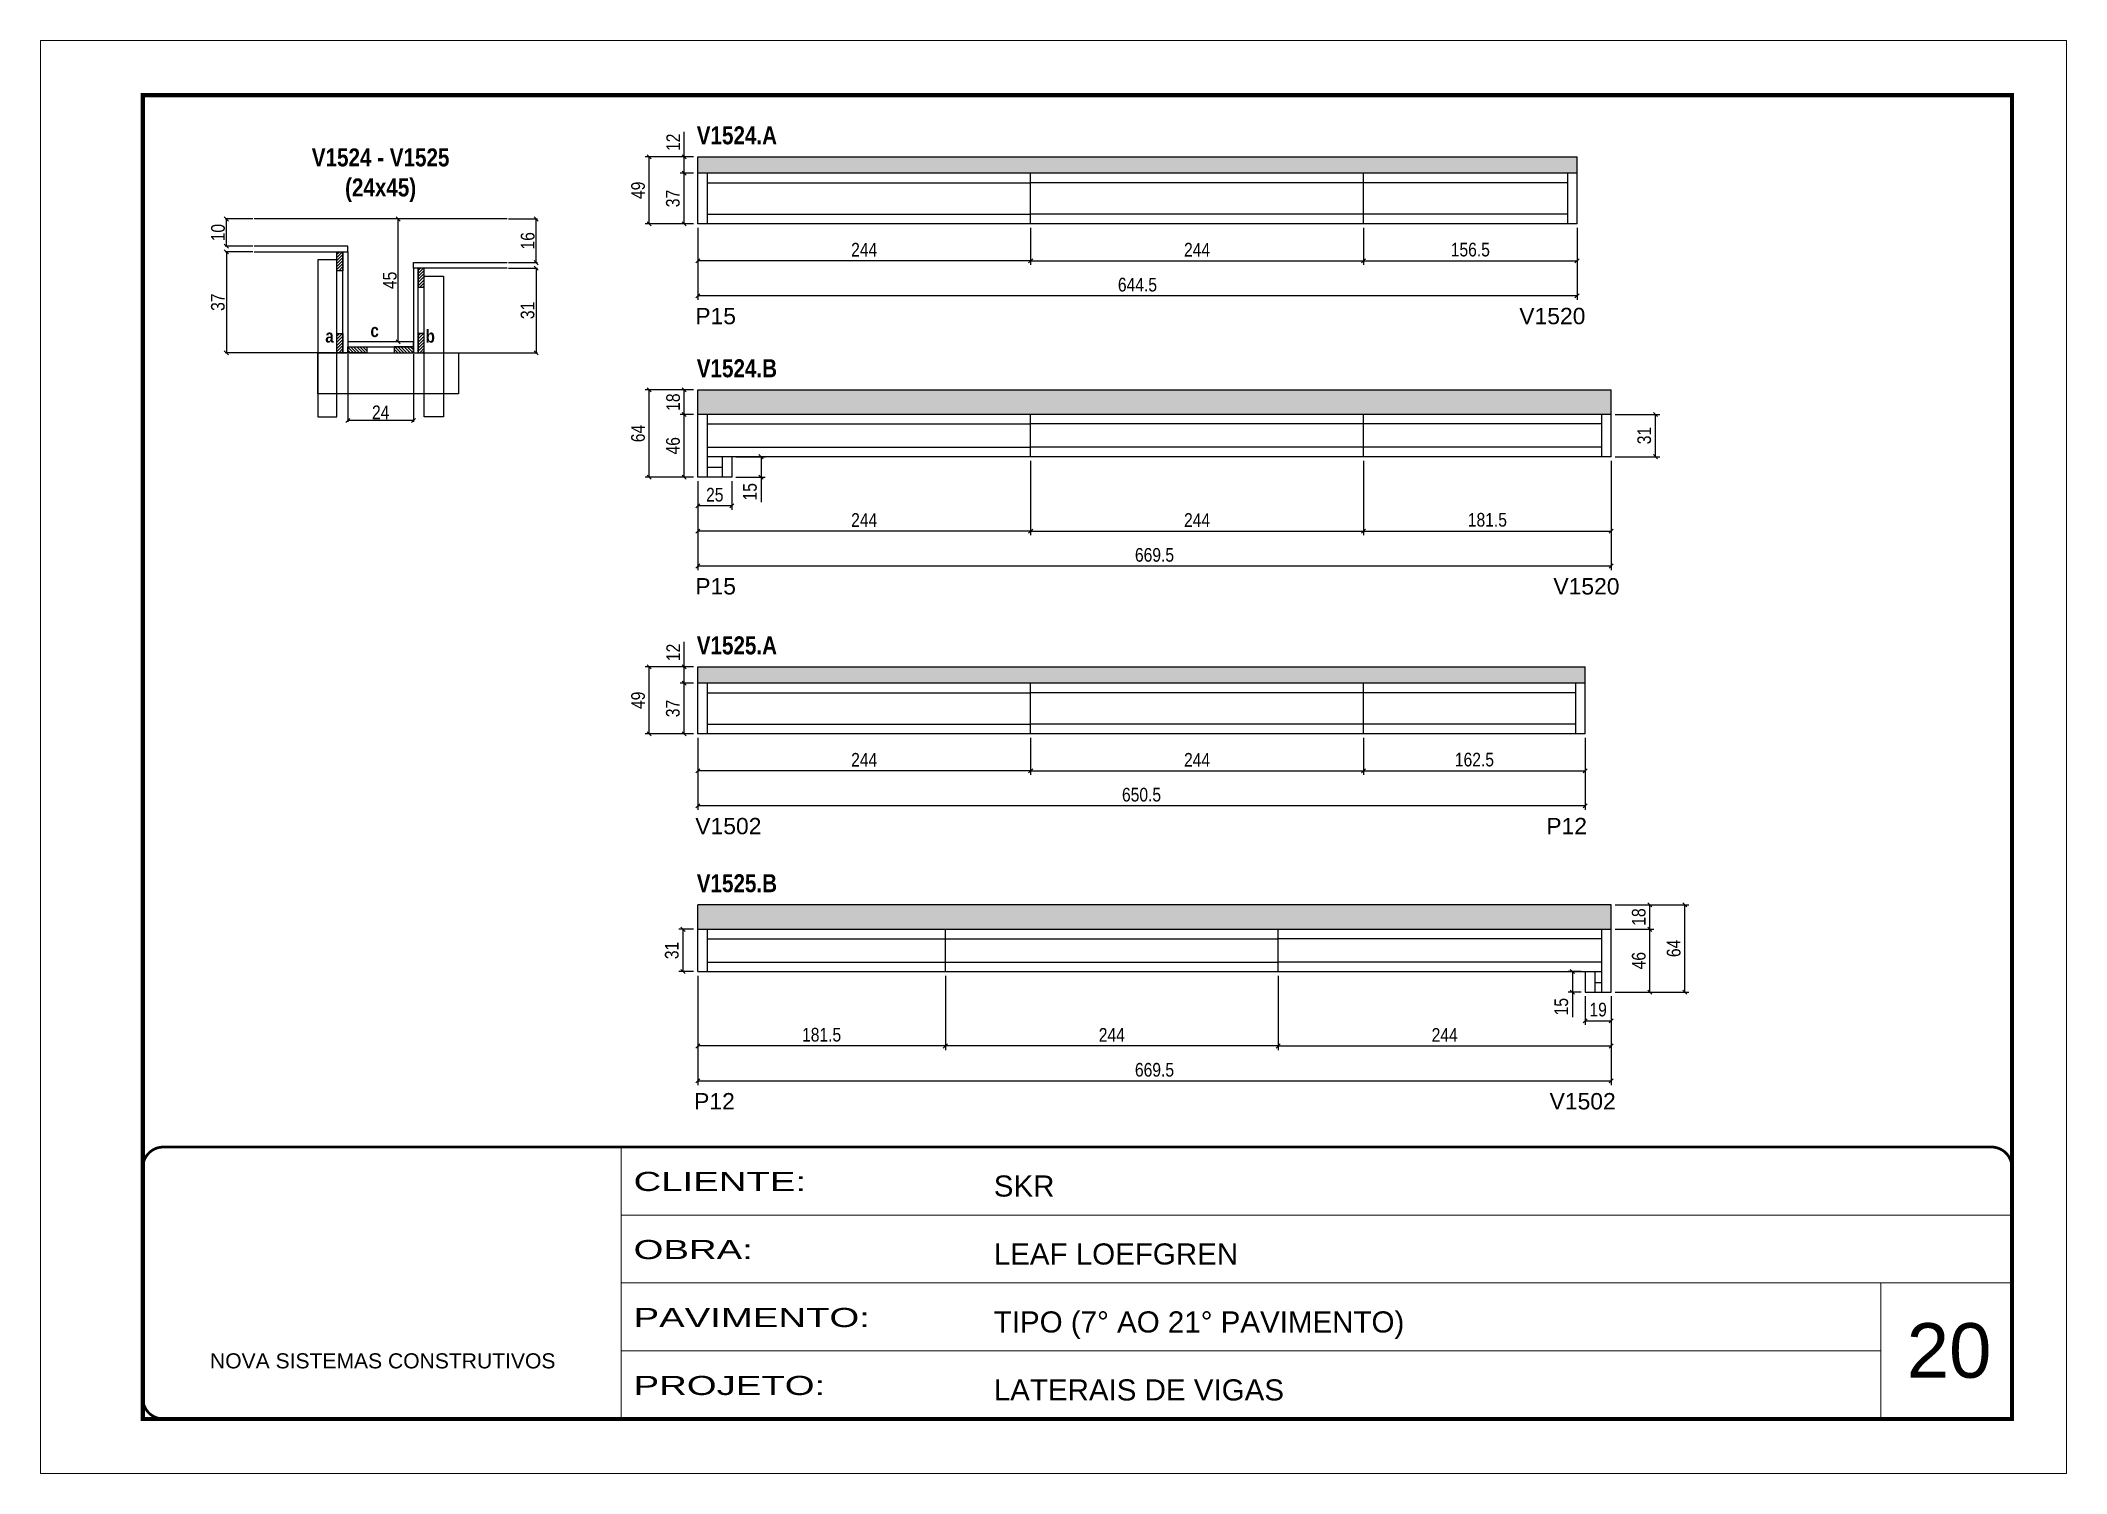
# Model space of a CAD drawing. Extents: x 3309 to 9563, y -2522 to 14608.
# Drawn here: x 8078 to 9563, y 8964 to 10014 of the extents above; entities that cross this region are included whole.
import ezdxf

# ---------------------------------------------------------------- set-up
doc = ezdxf.new("R2010")
doc.units = 0
doc.linetypes.add('CONTINUO', pattern=[0])
doc.linetypes.add('DASHED', pattern=[0.75, 0.5, -0.25])
for name, color, linetype in [('5', 5, 'Continuous'), ('COTA', 241, 'Continuous'), ('detalhes', 4, 'Continuous'), ('NOMENCLATURA', 7, 'Continuous'), ('Painéis', 200, 'Continuous'), ('SARR_2.2x7', 40, 'Continuous'), ('SARR_3.5x7', 81, 'Continuous')]:
    doc.layers.add(name, color=color, linetype=linetype)
for name, color, linetype, lineweight in [('CARIMBO', 255, 'Continuous', 9), ('CONCRETO', 251, 'Continuous', 25), ('Folhas', 255, 'Continuous', 9), ('SARRAFO DE PRESSAO', 251, 'DASHED', 9)]:
    doc.layers.add(name, color=color, linetype=linetype, lineweight=lineweight)
doc.styles.add('ARIAL', font='arial.ttf')
doc.styles.add('COTA TECNICA', font='techl___.ttf', dxfattribs={"height": 10})
doc.styles.add('COTA TECNICA 2X', font='techl___.ttf', dxfattribs={"height": 10})
doc.styles.get("Standard").update_dxf_attribs({"font": 'arial.ttf'})
doc.styles.add('TECNICA', font='techb___.ttf', dxfattribs={"height": 10})
doc.styles.add('Tecnologia', font='')
doc.styles.get('Tecnologia').set_extended_font_data('Forgotten Futurist')
doc.dimstyles.new('PAINEL', dxfattribs={"dimtxt": 10, "dimasz": 3, "dimexe": 3, "dimexo": 3, "dimgap": 3, "dimtad": 1, "dimdec": 1, "dimzin": 12, "dimdsep": 46, "dimtxsty": 'COTA TECNICA', "dimblk1": 'OBLIQUE', "dimblk2": 'OBLIQUE', "dimsah": 1, "dimcen": 0.9, "dimclrd": 4, "dimclre": 4, "dimclrt": 240, "dimadec": 1, "dimazin": 3, "dimtfac": 1, "dimtdec": 1, "dimtmove": 0, "dimatfit": 3, "dimfxl": 1, "dimtolj": 1, "dimtzin": 12, "dimarcsym": 0})
doc.dimstyles.new('SECAO', dxfattribs={"dimscale": 0.333333, "dimtxt": 5, "dimasz": 9, "dimexe": 3, "dimexo": 3, "dimgap": 3, "dimtad": 1, "dimdec": 1, "dimlfac": 0.5, "dimzin": 12, "dimdsep": 46, "dimtxsty": 'COTA TECNICA 2X', "dimblk1": 'OBLIQUE', "dimblk2": 'OBLIQUE', "dimsah": 1, "dimcen": 0.9, "dimclrd": 4, "dimclre": 4, "dimclrt": 240, "dimadec": 1, "dimazin": 3, "dimtfac": 1, "dimtdec": 1, "dimtmove": 0, "dimatfit": 3, "dimfxl": 1, "dimtolj": 1, "dimtzin": 12, "dimarcsym": 0})

msp = doc.modelspace()

# ---------------------------------------------------------------- texts
at = {"layer": '5', "linetype": 'Continuous'}
for s, rotation, p in [('P15', 0.00004, (8557.81, 9805.69)), ('V1520', 0.00004, (9161.78, 9805.69)), ('P15', 0.00004, (8557.81, 9607.64)), ('V1520', 0.00004, (9186.78, 9607.64)), ('V1502', 0.00004, (8557.81, 9431.94)), ('P12', 0.00004, (9181.59, 9431.94)), ('P12', 359.99996, (8556.96, 9230.32)), ('V1502', 359.99996, (9184, 9230.32))]:
    msp.add_text(s, height=12, rotation=rotation, dxfattribs=at).set_placement(p)
at = {"layer": 'CARIMBO', "style": 'ARIAL'}
msp.add_text('20', height=40, dxfattribs=at).set_placement((9445.73, 9033.7))
at = {"layer": 'detalhes', "style": 'TECNICA'}
for s, p in [('c', (8319.7, 9796.29)), ('b', (8360.19, 9792.17)), ('a', (8286.63, 9792.18))]:
    msp.add_text(s, height=9.6, dxfattribs=at).set_placement(p)
at = {"layer": 'NOMENCLATURA', "style": 'TECNICA'}
for s, p in [('V1524.A', (8558.89, 9937.5)), ('V1524.B', (8558.89, 9766.8)), ('V1525.A', (8558.89, 9563.75)), ('V1525.B', (8558.89, 9389.48))]:
    msp.add_text(s, height=13.2, dxfattribs=at).set_placement(p)
at = {"layer": 'NOMENCLATURA', "insert": (8327.15, 9934.51), "char_height": 13.2, "attachment_point": 2, "style": 'TECNICA'}
msp.add_mtext_dynamic_manual_height_columns('V1524 - V1525\\P(24x45)', width=300.2766, gutter_width=1, heights=[0], dxfattribs=at)

# ---------------------------------------------------------------- blocks, each defined once
blk = doc.blocks.new('9999999999')
at = {"color": 30, "linetype": 'CONTINUO'}
for p, q in [((98564.6, 34230.2), (98564.6, 34429.4)), ((98564.6, 34379.6), (99584, 34379.6)), ((98564.6, 34329.8), (99488, 34329.8)), ((99584, 34329.8), (99488, 34329.8)), ((99488, 34329.8), (99488, 34230.2)), ((98564.6, 34280), (99488, 34280))]:
    blk.add_line(p, q, dxfattribs=at)
at = {"color": 30, "linetype": 'CONTINUO', "const_width": 2}
blk.add_lwpolyline([(99584, 34230.2), (99584, 34414.4, 0.414214), (99569, 34429.4), (98229, 34429.4, 0.414214), (98214, 34414.4), (98214, 34245.2, 0.414214), (98229, 34230.2), (99584, 34230.2)], format="xyb", dxfattribs=at)
at = {"layer": 'Folhas'}
blk.add_lwpolyline([(98139, 34190.2), (99624, 34190.2), (99624, 35240.2), (98139, 35240.2)], close=True, dxfattribs=at)
at = {"layer": 'Folhas', "color": 30, "const_width": 3}
blk.add_lwpolyline([(98214, 34230.2), (99584, 34230.2), (99584, 35200.2), (98214, 35200.2)], close=True, dxfattribs=at)
at = {"color": 7, "linetype": 'Continuous', "ltscale": 5, "style": 'ARIAL'}
for s, height, p in [('SKR', 15.48, (98837.7, 34393.1)), ('LEAF LOEFGREN', 15.483, (98837.7, 34343.3)), ('TIPO (7° AO 21° PAVIMENTO)', 15.483, (98837.7, 34293.5)), ('NOVA SISTEMAS CONSTRUTIVOS', 11.059, (98263.2, 34267.2)), ('LATERAIS DE VIGAS', 15.483, (98837.7, 34243.7))]:
    blk.add_text(s, height=height, dxfattribs=at).set_placement(p)
at = {"layer": 'Folhas', "color": 7, "style": 'Tecnologia', "width": 1.5}
for s, p in [('CLIENTE:', (98573.7, 34397.2)), ('OBRA:', (98573.7, 34347.3)), ('PAVIMENTO:', (98573.7, 34297.5)), ('PROJETO:', (98573.7, 34247.7))]:
    blk.add_text(s, height=14, dxfattribs=at).set_placement(p)
blk = doc.blocks.new('_Oblique')
at = {"color": 0, "linetype": 'ByBlock', "lineweight": -2}
blk.add_line((-0.5, -0.5), (0.5, 0.5), dxfattribs=at)
blk = doc.blocks.new('*D2091')
at = {"layer": 'COTA', "color": 4, "lineweight": -2, "transparency": 16777216}
for p, q in [((8303.2, 9783.8), (8303.2, 9734.1)), ((8351.2, 9783.8), (8351.2, 9734.1)), ((8351.2, 9735.1), (8303.2, 9735.1))]:
    blk.add_line(p, q, dxfattribs=at)
at = {"layer": 'Defpoints', "color": 0, "transparency": 16777216}
for p in [(8303.2, 9784.8), (8351.2, 9784.8), (8303.2, 9735.1)]:
    blk.add_point(p, dxfattribs=at)
at = {"layer": 'COTA', "color": 4, "lineweight": -2, "transparency": 16777216, "xscale": 3, "yscale": 3, "zscale": 3, "rotation": 180}
blk.add_blockref('_Oblique', (8303.2, 9735.1), dxfattribs=at)
at = {"layer": 'COTA', "color": 4, "lineweight": -2, "transparency": 16777216, "xscale": 3, "yscale": 3, "zscale": 3}
blk.add_blockref('_Oblique', (8351.2, 9735.1), dxfattribs=at)
at = {"layer": 'COTA', "color": 240, "transparency": 16777216, "insert": (8327.2, 9741.1), "char_height": 10, "attachment_point": 5, "style": 'COTA TECNICA 2X'}
blk.add_mtext('\\A1;24', dxfattribs=at)
blk = doc.blocks.new('*D2092')
at = {"layer": 'COTA', "color": 4, "lineweight": -2, "transparency": 16777216}
for p, q in [((8233.5, 9858.8), (8213.1, 9858.8)), ((8214.1, 9858.8), (8214.1, 9784.8)), ((8294.2, 9784.8), (8213.1, 9784.8))]:
    blk.add_line(p, q, dxfattribs=at)
at = {"layer": 'Defpoints', "color": 0, "transparency": 16777216}
for p in [(8234.5, 9858.8), (8214.1, 9784.8), (8295.2, 9784.8, 0)]:
    blk.add_point(p, dxfattribs=at)
at = {"layer": 'COTA', "color": 4, "lineweight": -2, "transparency": 16777216, "xscale": 3, "yscale": 3, "zscale": 3}
for p, rotation in [((8214.1, 9858.8), 90), ((8214.1, 9784.8), 270)]:
    blk.add_blockref('_Oblique', p, dxfattribs=dict(at, rotation=rotation))
at = {"layer": 'COTA', "color": 240, "transparency": 16777216, "insert": (8207.9, 9821.8), "char_height": 10, "attachment_point": 5, "rotation": 90, "style": 'COTA TECNICA 2X'}
blk.add_mtext('\\A1;37', dxfattribs=at)
blk = doc.blocks.new('*D2093')
at = {"layer": 'COTA', "color": 4, "lineweight": -2, "transparency": 16777216}
for p, q in [((8420.9, 9846.8), (8442.1, 9846.8)), ((8441.1, 9846.8), (8441.1, 9784.8)), ((8360.2, 9784.8), (8442.1, 9784.8))]:
    blk.add_line(p, q, dxfattribs=at)
at = {"layer": 'Defpoints', "color": 0, "transparency": 16777216}
for p in [(8419.9, 9846.8), (8359.2, 9784.8, 0), (8441.1, 9784.8)]:
    blk.add_point(p, dxfattribs=at)
at = {"layer": 'COTA', "color": 4, "lineweight": -2, "transparency": 16777216, "xscale": 3, "yscale": 3, "zscale": 3}
for p, rotation in [((8441.1, 9846.8), 90), ((8441.1, 9784.8), 270)]:
    blk.add_blockref('_Oblique', p, dxfattribs=dict(at, rotation=rotation))
at = {"layer": 'COTA', "color": 240, "transparency": 16777216, "insert": (8434.9, 9815.8), "char_height": 10, "attachment_point": 5, "rotation": 90, "style": 'COTA TECNICA 2X'}
blk.add_mtext('\\A1;31', dxfattribs=at)
blk = doc.blocks.new('*D2094')
at = {"layer": 'COTA', "color": 4, "lineweight": -2, "transparency": 16777216}
for p, q in [((8350.2, 9882.8), (8339, 9882.8)), ((8340, 9792.8), (8340, 9882.8)), ((8350.2, 9792.8), (8339, 9792.8))]:
    blk.add_line(p, q, dxfattribs=at)
at = {"layer": 'Defpoints', "color": 0, "transparency": 16777216}
for p in [(8340, 9882.8), (8351.2, 9882.8), (8351.2, 9792.8)]:
    blk.add_point(p, dxfattribs=at)
at = {"layer": 'COTA', "color": 4, "lineweight": -2, "transparency": 16777216, "xscale": 3, "yscale": 3, "zscale": 3}
for p, rotation in [((8340, 9882.8), 90), ((8340, 9792.8), 270)]:
    blk.add_blockref('_Oblique', p, dxfattribs=dict(at, rotation=rotation))
at = {"layer": 'COTA', "color": 240, "transparency": 16777216, "insert": (8333.9, 9837.8), "char_height": 10, "attachment_point": 5, "rotation": 90, "style": 'COTA TECNICA 2X'}
blk.add_mtext('\\A1;45', dxfattribs=at)
blk = doc.blocks.new('*D2095')
at = {"layer": 'COTA', "color": 4, "lineweight": -2, "transparency": 16777216}
for p, q in [((8420.9, 9882.8), (8442.1, 9882.8)), ((8441.1, 9850.8), (8441.1, 9882.8)), ((8420.9, 9850.8), (8442.1, 9850.8))]:
    blk.add_line(p, q, dxfattribs=at)
at = {"layer": 'Defpoints', "color": 0, "transparency": 16777216}
for p in [(8419.9, 9882.8), (8441.1, 9882.8), (8419.9, 9850.8)]:
    blk.add_point(p, dxfattribs=at)
at = {"layer": 'COTA', "color": 4, "lineweight": -2, "transparency": 16777216, "xscale": 3, "yscale": 3, "zscale": 3}
for p, rotation in [((8441.1, 9882.8), 90), ((8441.1, 9850.8), 270)]:
    blk.add_blockref('_Oblique', p, dxfattribs=dict(at, rotation=rotation))
at = {"layer": 'COTA', "color": 240, "transparency": 16777216, "insert": (8435, 9866.8), "char_height": 10, "attachment_point": 5, "rotation": 90, "style": 'COTA TECNICA 2X'}
blk.add_mtext('\\A1;16', dxfattribs=at)
blk = doc.blocks.new('*D2096')
at = {"layer": 'COTA', "color": 4, "lineweight": -2, "transparency": 16777216}
for p, q in [((8233.5, 9882.8), (8213.1, 9882.8)), ((8214.1, 9862.8), (8214.1, 9882.8)), ((8233.5, 9862.8), (8213.1, 9862.8))]:
    blk.add_line(p, q, dxfattribs=at)
at = {"layer": 'Defpoints', "color": 0, "transparency": 16777216}
for p in [(8214.1, 9882.8), (8234.5, 9882.8), (8234.5, 9862.8)]:
    blk.add_point(p, dxfattribs=at)
at = {"layer": 'COTA', "color": 4, "lineweight": -2, "transparency": 16777216, "xscale": 3, "yscale": 3, "zscale": 3}
for p, rotation in [((8214.1, 9882.8), 90), ((8214.1, 9862.8), 270)]:
    blk.add_blockref('_Oblique', p, dxfattribs=dict(at, rotation=rotation))
at = {"layer": 'COTA', "color": 240, "transparency": 16777216, "insert": (8208, 9872.8), "char_height": 10, "attachment_point": 5, "rotation": 90, "style": 'COTA TECNICA 2X'}
blk.add_mtext('\\A1;10', dxfattribs=at)
blk = doc.blocks.new('*D2097')
at = {"layer": 'COTA', "color": 4, "linetype": 'ByBlock', "lineweight": -2, "transparency": 16777216}
for p, q in [((8559.6, 9876.3), (8559.6, 9849.2)), ((8803.6, 9876.3), (8803.6, 9849.2)), ((8803.6, 9852.2), (8559.6, 9852.2))]:
    blk.add_line(p, q, dxfattribs=at)
at = {"layer": 'Defpoints', "color": 0, "linetype": 'ByBlock', "transparency": 16777216}
for p in [(8559.6, 9879.3), (8803.6, 9879.3), (8559.6, 9852.2)]:
    blk.add_point(p, dxfattribs=at)
at = {"layer": 'COTA', "color": 4, "linetype": 'ByBlock', "lineweight": -2, "transparency": 16777216, "xscale": 3, "yscale": 3, "zscale": 3, "rotation": 180}
blk.add_blockref('_Oblique', (8559.6, 9852.2), dxfattribs=at)
at = {"layer": 'COTA', "color": 4, "linetype": 'ByBlock', "lineweight": -2, "transparency": 16777216, "xscale": 3, "yscale": 3, "zscale": 3}
blk.add_blockref('_Oblique', (8803.6, 9852.2), dxfattribs=at)
at = {"layer": 'COTA', "color": 240, "linetype": 'ByBlock', "transparency": 16777216, "insert": (8681.6, 9860.3), "char_height": 10, "attachment_point": 5, "style": 'COTA TECNICA'}
blk.add_mtext('\\A1;244', dxfattribs=at)
blk = doc.blocks.new('*D2098')
at = {"layer": 'COTA', "color": 4, "lineweight": -2, "transparency": 16777216}
for p, q in [((8803.6, 9876.3), (8803.6, 9849.2)), ((9047.6, 9876.3), (9047.6, 9849.2)), ((8803.6, 9852.2), (9047.6, 9852.2))]:
    blk.add_line(p, q, dxfattribs=at)
at = {"layer": 'Defpoints', "color": 0, "transparency": 16777216}
for p in [(8803.6, 9879.3, 0), (9047.6, 9879.3, 0), (9047.6, 9852.2)]:
    blk.add_point(p, dxfattribs=at)
at = {"layer": 'COTA', "color": 4, "lineweight": -2, "transparency": 16777216, "xscale": 3, "yscale": 3, "zscale": 3, "rotation": 180}
blk.add_blockref('_Oblique', (8803.6, 9852.2), dxfattribs=at)
at = {"layer": 'COTA', "color": 4, "lineweight": -2, "transparency": 16777216, "xscale": 3, "yscale": 3, "zscale": 3}
blk.add_blockref('_Oblique', (9047.6, 9852.2), dxfattribs=at)
at = {"layer": 'COTA', "color": 240, "transparency": 16777216, "insert": (8925.6, 9860.3), "char_height": 10, "attachment_point": 5, "style": 'COTA TECNICA'}
blk.add_mtext('\\A1;244', dxfattribs=at)
blk = doc.blocks.new('*D2099')
at = {"layer": 'COTA', "color": 4, "lineweight": -2, "transparency": 16777216}
for p, q in [((9047.6, 9876.3), (9047.6, 9849.2)), ((9204.1, 9876.3), (9204.1, 9849.2)), ((9047.6, 9852.2), (9204.1, 9852.2))]:
    blk.add_line(p, q, dxfattribs=at)
at = {"layer": 'Defpoints', "color": 0, "transparency": 16777216}
for p in [(9047.6, 9879.3, 0), (9204.1, 9879.3, 0), (9204.1, 9852.2)]:
    blk.add_point(p, dxfattribs=at)
at = {"layer": 'COTA', "color": 4, "lineweight": -2, "transparency": 16777216, "xscale": 3, "yscale": 3, "zscale": 3, "rotation": 180}
blk.add_blockref('_Oblique', (9047.6, 9852.2), dxfattribs=at)
at = {"layer": 'COTA', "color": 4, "lineweight": -2, "transparency": 16777216, "xscale": 3, "yscale": 3, "zscale": 3}
blk.add_blockref('_Oblique', (9204.1, 9852.2), dxfattribs=at)
at = {"layer": 'COTA', "color": 240, "transparency": 16777216, "insert": (9125.9, 9860.3), "char_height": 10, "attachment_point": 5, "style": 'COTA TECNICA'}
blk.add_mtext('\\A1;156.5', dxfattribs=at)
blk = doc.blocks.new('*D2100')
at = {"layer": 'COTA', "color": 4, "lineweight": -2, "transparency": 16777216}
for p, q in [((8559.6, 9876.3), (8559.6, 9823.5)), ((9204.1, 9876.3), (9204.1, 9823.5)), ((9204.1, 9826.5), (8559.6, 9826.5))]:
    blk.add_line(p, q, dxfattribs=at)
at = {"layer": 'Defpoints', "color": 0, "transparency": 16777216}
for p in [(8559.6, 9879.3, 0), (9204.1, 9879.3, 0), (8559.6, 9826.5)]:
    blk.add_point(p, dxfattribs=at)
at = {"layer": 'COTA', "color": 4, "lineweight": -2, "transparency": 16777216, "xscale": 3, "yscale": 3, "zscale": 3, "rotation": 180}
blk.add_blockref('_Oblique', (8559.6, 9826.5), dxfattribs=at)
at = {"layer": 'COTA', "color": 4, "lineweight": -2, "transparency": 16777216, "xscale": 3, "yscale": 3, "zscale": 3}
blk.add_blockref('_Oblique', (9204.1, 9826.5), dxfattribs=at)
at = {"layer": 'COTA', "color": 240, "transparency": 16777216, "insert": (8881.9, 9834.6), "char_height": 10, "attachment_point": 5, "style": 'COTA TECNICA'}
blk.add_mtext('\\A1;644.5', dxfattribs=at)
blk = doc.blocks.new('*D2101')
at = {"layer": 'COTA', "color": 4, "lineweight": -2, "transparency": 16777216}
for p, q in [((8556.6, 9916.3), (8546.7, 9916.3)), ((8549.7, 9879.3), (8549.7, 9916.3)), ((8556.6, 9879.3), (8546.7, 9879.3))]:
    blk.add_line(p, q, dxfattribs=at)
at = {"layer": 'Defpoints', "color": 0, "transparency": 16777216}
for p in [(8549.7, 9916.3), (8559.6, 9916.3), (8559.6, 9879.3)]:
    blk.add_point(p, dxfattribs=at)
at = {"layer": 'COTA', "color": 4, "lineweight": -2, "transparency": 16777216, "xscale": 3, "yscale": 3, "zscale": 3}
for p, rotation in [((8549.7, 9916.3), 90), ((8549.7, 9879.3), 270)]:
    blk.add_blockref('_Oblique', p, dxfattribs=dict(at, rotation=rotation))
at = {"layer": 'COTA', "color": 240, "transparency": 16777216, "insert": (8541.4, 9897.8), "char_height": 10, "attachment_point": 5, "rotation": 90, "style": 'COTA TECNICA'}
blk.add_mtext('\\A1;37', dxfattribs=at)
blk = doc.blocks.new('*D2102')
at = {"layer": 'COTA', "color": 4, "lineweight": -2, "transparency": 16777216}
for p, q in [((8549.7, 9928.3), (8549.7, 9946.6)), ((8556.6, 9928.3), (8546.7, 9928.3)), ((8549.7, 9916.3), (8549.7, 9928.3)), ((8556.6, 9916.3), (8546.7, 9916.3))]:
    blk.add_line(p, q, dxfattribs=at)
at = {"layer": 'Defpoints', "color": 0, "transparency": 16777216}
for p in [(8549.7, 9928.3), (8559.6, 9928.3), (8559.6, 9916.3)]:
    blk.add_point(p, dxfattribs=at)
at = {"layer": 'COTA', "color": 4, "lineweight": -2, "transparency": 16777216, "xscale": 3, "yscale": 3, "zscale": 3}
for p, rotation in [((8549.7, 9928.3), 90), ((8549.7, 9916.3), 270)]:
    blk.add_blockref('_Oblique', p, dxfattribs=dict(at, rotation=rotation))
at = {"layer": 'COTA', "color": 240, "transparency": 16777216, "insert": (8541.6, 9939), "char_height": 10, "attachment_point": 5, "rotation": 90, "style": 'COTA TECNICA'}
blk.add_mtext('\\A1;12', dxfattribs=at)
blk = doc.blocks.new('*D2103')
at = {"layer": 'COTA', "color": 4, "lineweight": -2, "transparency": 16777216}
for p, q in [((8556.6, 9928.3), (8521, 9928.3)), ((8524, 9879.3), (8524, 9928.3)), ((8556.6, 9879.3), (8521, 9879.3))]:
    blk.add_line(p, q, dxfattribs=at)
at = {"layer": 'Defpoints', "color": 0, "transparency": 16777216}
for p in [(8524, 9928.3), (8559.6, 9928.3), (8559.6, 9879.3)]:
    blk.add_point(p, dxfattribs=at)
at = {"layer": 'COTA', "color": 4, "lineweight": -2, "transparency": 16777216, "xscale": 3, "yscale": 3, "zscale": 3}
for p, rotation in [((8524, 9928.3), 90), ((8524, 9879.3), 270)]:
    blk.add_blockref('_Oblique', p, dxfattribs=dict(at, rotation=rotation))
at = {"layer": 'COTA', "color": 240, "transparency": 16777216, "insert": (8515.9, 9903.8), "char_height": 10, "attachment_point": 5, "rotation": 90, "style": 'COTA TECNICA'}
blk.add_mtext('\\A1;49', dxfattribs=at)
blk = doc.blocks.new('*D2104')
at = {"layer": 'COTA', "color": 4, "linetype": 'ByBlock', "lineweight": -2, "transparency": 16777216}
for p, q in [((8803.6, 9705.6), (8803.6, 9651.1)), ((8559.6, 9690.6), (8559.6, 9651.1)), ((8803.6, 9654.1), (8559.6, 9654.1))]:
    blk.add_line(p, q, dxfattribs=at)
at = {"layer": 'Defpoints', "color": 0, "linetype": 'ByBlock', "transparency": 16777216}
for p in [(8803.6, 9708.6), (8559.6, 9693.6), (8559.6, 9654.1)]:
    blk.add_point(p, dxfattribs=at)
at = {"layer": 'COTA', "color": 4, "linetype": 'ByBlock', "lineweight": -2, "transparency": 16777216, "xscale": 3, "yscale": 3, "zscale": 3, "rotation": 180}
blk.add_blockref('_Oblique', (8559.6, 9654.1), dxfattribs=at)
at = {"layer": 'COTA', "color": 4, "linetype": 'ByBlock', "lineweight": -2, "transparency": 16777216, "xscale": 3, "yscale": 3, "zscale": 3}
blk.add_blockref('_Oblique', (8803.6, 9654.1), dxfattribs=at)
at = {"layer": 'COTA', "color": 240, "linetype": 'ByBlock', "transparency": 16777216, "insert": (8681.6, 9662.2), "char_height": 10, "attachment_point": 5, "style": 'COTA TECNICA'}
blk.add_mtext('\\A1;244', dxfattribs=at)
blk = doc.blocks.new('*D2105')
at = {"layer": 'COTA', "color": 4, "lineweight": -2, "transparency": 16777216}
for p, q in [((8803.6, 9705.6), (8803.6, 9651.1)), ((9047.6, 9705.6), (9047.6, 9651.1)), ((8803.6, 9654.1), (9047.6, 9654.1))]:
    blk.add_line(p, q, dxfattribs=at)
at = {"layer": 'Defpoints', "color": 0, "transparency": 16777216}
for p in [(8803.6, 9708.6, 0), (9047.6, 9708.6, 0), (9047.6, 9654.1)]:
    blk.add_point(p, dxfattribs=at)
at = {"layer": 'COTA', "color": 4, "lineweight": -2, "transparency": 16777216, "xscale": 3, "yscale": 3, "zscale": 3, "rotation": 180}
blk.add_blockref('_Oblique', (8803.6, 9654.1), dxfattribs=at)
at = {"layer": 'COTA', "color": 4, "lineweight": -2, "transparency": 16777216, "xscale": 3, "yscale": 3, "zscale": 3}
blk.add_blockref('_Oblique', (9047.6, 9654.1), dxfattribs=at)
at = {"layer": 'COTA', "color": 240, "transparency": 16777216, "insert": (8925.6, 9662.2), "char_height": 10, "attachment_point": 5, "style": 'COTA TECNICA'}
blk.add_mtext('\\A1;244', dxfattribs=at)
blk = doc.blocks.new('*D2106')
at = {"layer": 'COTA', "color": 4, "lineweight": -2, "transparency": 16777216}
for p, q in [((9047.6, 9705.6), (9047.6, 9651.1)), ((9229.1, 9705.6), (9229.1, 9651.1)), ((9047.6, 9654.1), (9229.1, 9654.1))]:
    blk.add_line(p, q, dxfattribs=at)
at = {"layer": 'Defpoints', "color": 0, "transparency": 16777216}
for p in [(9047.6, 9708.6, 0), (9229.1, 9708.6, 0), (9229.1, 9654.1)]:
    blk.add_point(p, dxfattribs=at)
at = {"layer": 'COTA', "color": 4, "lineweight": -2, "transparency": 16777216, "xscale": 3, "yscale": 3, "zscale": 3, "rotation": 180}
blk.add_blockref('_Oblique', (9047.6, 9654.1), dxfattribs=at)
at = {"layer": 'COTA', "color": 4, "lineweight": -2, "transparency": 16777216, "xscale": 3, "yscale": 3, "zscale": 3}
blk.add_blockref('_Oblique', (9229.1, 9654.1), dxfattribs=at)
at = {"layer": 'COTA', "color": 240, "transparency": 16777216, "insert": (9138.4, 9662.3), "char_height": 10, "attachment_point": 5, "style": 'COTA TECNICA'}
blk.add_mtext('\\A1;181.5', dxfattribs=at)
blk = doc.blocks.new('*D2107')
at = {"layer": 'COTA', "color": 4, "lineweight": -2, "transparency": 16777216}
for p, q in [((9229.1, 9705.6), (9229.1, 9625.5)), ((8559.6, 9690.6), (8559.6, 9625.5)), ((9229.1, 9628.5), (8559.6, 9628.5))]:
    blk.add_line(p, q, dxfattribs=at)
at = {"layer": 'Defpoints', "color": 0, "transparency": 16777216}
for p in [(9229.1, 9708.6, 0), (8559.6, 9693.6, 0), (8559.6, 9628.5)]:
    blk.add_point(p, dxfattribs=at)
at = {"layer": 'COTA', "color": 4, "lineweight": -2, "transparency": 16777216, "xscale": 3, "yscale": 3, "zscale": 3, "rotation": 180}
blk.add_blockref('_Oblique', (8559.6, 9628.5), dxfattribs=at)
at = {"layer": 'COTA', "color": 4, "lineweight": -2, "transparency": 16777216, "xscale": 3, "yscale": 3, "zscale": 3}
blk.add_blockref('_Oblique', (9229.1, 9628.5), dxfattribs=at)
at = {"layer": 'COTA', "color": 240, "transparency": 16777216, "insert": (8894.4, 9636.6), "char_height": 10, "attachment_point": 5, "style": 'COTA TECNICA'}
blk.add_mtext('\\A1;669.5', dxfattribs=at)
blk = doc.blocks.new('*D2108')
at = {"layer": 'COTA', "color": 4, "lineweight": -2, "transparency": 16777216}
for p, q in [((8556.6, 9739.6), (8546.7, 9739.6)), ((8549.7, 9693.6), (8549.7, 9739.6)), ((8556.6, 9693.6), (8546.7, 9693.6))]:
    blk.add_line(p, q, dxfattribs=at)
at = {"layer": 'Defpoints', "color": 0, "transparency": 16777216}
for p in [(8549.7, 9739.6), (8559.6, 9739.6), (8559.6, 9693.6)]:
    blk.add_point(p, dxfattribs=at)
at = {"layer": 'COTA', "color": 4, "lineweight": -2, "transparency": 16777216, "xscale": 3, "yscale": 3, "zscale": 3}
for p, rotation in [((8549.7, 9739.6), 90), ((8549.7, 9693.6), 270)]:
    blk.add_blockref('_Oblique', p, dxfattribs=dict(at, rotation=rotation))
at = {"layer": 'COTA', "color": 240, "transparency": 16777216, "insert": (8541.5, 9716.6), "char_height": 10, "attachment_point": 5, "rotation": 90, "style": 'COTA TECNICA'}
blk.add_mtext('\\A1;46', dxfattribs=at)
blk = doc.blocks.new('*D2109')
at = {"layer": 'COTA', "color": 4, "lineweight": -2, "transparency": 16777216}
for p, q in [((8556.6, 9757.6), (8546.7, 9757.6)), ((8549.7, 9739.6), (8549.7, 9757.6)), ((8556.6, 9739.6), (8546.7, 9739.6))]:
    blk.add_line(p, q, dxfattribs=at)
at = {"layer": 'Defpoints', "color": 0, "transparency": 16777216}
for p in [(8549.7, 9757.6), (8559.6, 9757.6), (8559.6, 9739.6)]:
    blk.add_point(p, dxfattribs=at)
at = {"layer": 'COTA', "color": 4, "lineweight": -2, "transparency": 16777216, "xscale": 3, "yscale": 3, "zscale": 3}
for p, rotation in [((8549.7, 9757.6), 90), ((8549.7, 9739.6), 270)]:
    blk.add_blockref('_Oblique', p, dxfattribs=dict(at, rotation=rotation))
at = {"layer": 'COTA', "color": 240, "transparency": 16777216, "insert": (8541.6, 9748.6), "char_height": 10, "attachment_point": 5, "rotation": 90, "style": 'COTA TECNICA'}
blk.add_mtext('\\A1;18', dxfattribs=at)
blk = doc.blocks.new('*D2110')
at = {"layer": 'COTA', "color": 4, "lineweight": -2, "transparency": 16777216}
for p, q in [((8556.6, 9757.6), (8521, 9757.6)), ((8524, 9693.6), (8524, 9757.6)), ((8556.6, 9693.6), (8521, 9693.6))]:
    blk.add_line(p, q, dxfattribs=at)
at = {"layer": 'Defpoints', "color": 0, "transparency": 16777216}
for p in [(8524, 9757.6), (8559.6, 9757.6), (8559.6, 9693.6)]:
    blk.add_point(p, dxfattribs=at)
at = {"layer": 'COTA', "color": 4, "lineweight": -2, "transparency": 16777216, "xscale": 3, "yscale": 3, "zscale": 3}
for p, rotation in [((8524, 9757.6), 90), ((8524, 9693.6), 270)]:
    blk.add_blockref('_Oblique', p, dxfattribs=dict(at, rotation=rotation))
at = {"layer": 'COTA', "color": 240, "transparency": 16777216, "insert": (8515.9, 9725.6), "char_height": 10, "attachment_point": 5, "rotation": 90, "style": 'COTA TECNICA'}
blk.add_mtext('\\A1;64', dxfattribs=at)
blk = doc.blocks.new('*D2111')
at = {"layer": 'COTA', "color": 4, "lineweight": -2, "transparency": 16777216}
for p, q in [((8559.6, 9690.6), (8559.6, 9669.6)), ((8584.6, 9690.6), (8584.6, 9669.6)), ((8584.6, 9672.6), (8559.6, 9672.6))]:
    blk.add_line(p, q, dxfattribs=at)
at = {"layer": 'Defpoints', "color": 0, "transparency": 16777216}
for p in [(8559.6, 9693.6), (8584.6, 9693.6), (8559.6, 9672.6)]:
    blk.add_point(p, dxfattribs=at)
at = {"layer": 'COTA', "color": 4, "lineweight": -2, "transparency": 16777216, "xscale": 3, "yscale": 3, "zscale": 3, "rotation": 180}
blk.add_blockref('_Oblique', (8559.6, 9672.6), dxfattribs=at)
at = {"layer": 'COTA', "color": 4, "lineweight": -2, "transparency": 16777216, "xscale": 3, "yscale": 3, "zscale": 3}
blk.add_blockref('_Oblique', (8584.6, 9672.6), dxfattribs=at)
at = {"layer": 'COTA', "color": 240, "transparency": 16777216, "insert": (8572.1, 9680.7), "char_height": 10, "attachment_point": 5, "style": 'COTA TECNICA'}
blk.add_mtext('\\A1;25', dxfattribs=at)
blk = doc.blocks.new('*D2112')
at = {"layer": 'COTA', "color": 4, "lineweight": -2, "transparency": 16777216}
for p, q in [((8587.6, 9708.6), (8609, 9708.6)), ((8606, 9708.6), (8606, 9693.6)), ((8587.6, 9693.6), (8609, 9693.6)), ((8606, 9693.6), (8606, 9675.2))]:
    blk.add_line(p, q, dxfattribs=at)
at = {"layer": 'Defpoints', "color": 0, "transparency": 16777216}
for p in [(8584.6, 9708.6), (8584.6, 9693.6), (8606, 9693.6)]:
    blk.add_point(p, dxfattribs=at)
at = {"layer": 'COTA', "color": 4, "lineweight": -2, "transparency": 16777216, "xscale": 3, "yscale": 3, "zscale": 3}
for p, rotation in [((8606, 9708.6), 90), ((8606, 9693.6), 270)]:
    blk.add_blockref('_Oblique', p, dxfattribs=dict(at, rotation=rotation))
at = {"layer": 'COTA', "color": 240, "transparency": 16777216, "insert": (8597.9, 9682.9), "char_height": 10, "attachment_point": 5, "rotation": 90, "style": 'COTA TECNICA'}
blk.add_mtext('\\A1;15', dxfattribs=at)
blk = doc.blocks.new('*D2113')
at = {"layer": 'COTA', "color": 4, "lineweight": -2, "transparency": 16777216}
for p, q in [((9232.1, 9739.6), (9264.7, 9739.6)), ((9261.7, 9708.6), (9261.7, 9739.6)), ((9232.1, 9708.6), (9264.7, 9708.6))]:
    blk.add_line(p, q, dxfattribs=at)
at = {"layer": 'Defpoints', "color": 0, "transparency": 16777216}
for p in [(9229.1, 9739.6), (9261.7, 9739.6), (9229.1, 9708.6)]:
    blk.add_point(p, dxfattribs=at)
at = {"layer": 'COTA', "color": 4, "lineweight": -2, "transparency": 16777216, "xscale": 3, "yscale": 3, "zscale": 3}
for p, rotation in [((9261.7, 9739.6), 90), ((9261.7, 9708.6), 270)]:
    blk.add_blockref('_Oblique', p, dxfattribs=dict(at, rotation=rotation))
at = {"layer": 'COTA', "color": 240, "transparency": 16777216, "insert": (9253.4, 9724.1), "char_height": 10, "attachment_point": 5, "rotation": 90, "style": 'COTA TECNICA'}
blk.add_mtext('\\A1;31', dxfattribs=at)
blk = doc.blocks.new('*D2114')
at = {"layer": 'COTA', "color": 4, "linetype": 'ByBlock', "lineweight": -2, "transparency": 16777216}
for p, q in [((8559.6, 9502.6), (8559.6, 9475.4)), ((8803.6, 9502.6), (8803.6, 9475.4)), ((8803.6, 9478.4), (8559.6, 9478.4))]:
    blk.add_line(p, q, dxfattribs=at)
at = {"layer": 'Defpoints', "color": 0, "linetype": 'ByBlock', "transparency": 16777216}
for p in [(8559.6, 9505.6), (8803.6, 9505.6), (8559.6, 9478.4)]:
    blk.add_point(p, dxfattribs=at)
at = {"layer": 'COTA', "color": 4, "linetype": 'ByBlock', "lineweight": -2, "transparency": 16777216, "xscale": 3, "yscale": 3, "zscale": 3, "rotation": 180}
blk.add_blockref('_Oblique', (8559.6, 9478.4), dxfattribs=at)
at = {"layer": 'COTA', "color": 4, "linetype": 'ByBlock', "lineweight": -2, "transparency": 16777216, "xscale": 3, "yscale": 3, "zscale": 3}
blk.add_blockref('_Oblique', (8803.6, 9478.4), dxfattribs=at)
at = {"layer": 'COTA', "color": 240, "linetype": 'ByBlock', "transparency": 16777216, "insert": (8681.6, 9486.5), "char_height": 10, "attachment_point": 5, "style": 'COTA TECNICA'}
blk.add_mtext('\\A1;244', dxfattribs=at)
blk = doc.blocks.new('*D2115')
at = {"layer": 'COTA', "color": 4, "lineweight": -2, "transparency": 16777216}
for p, q in [((8803.6, 9502.6), (8803.6, 9475.4)), ((9047.6, 9502.6), (9047.6, 9475.4)), ((8803.6, 9478.4), (9047.6, 9478.4))]:
    blk.add_line(p, q, dxfattribs=at)
at = {"layer": 'Defpoints', "color": 0, "transparency": 16777216}
for p in [(8803.6, 9505.6, 0), (9047.6, 9505.6, 0), (9047.6, 9478.4)]:
    blk.add_point(p, dxfattribs=at)
at = {"layer": 'COTA', "color": 4, "lineweight": -2, "transparency": 16777216, "xscale": 3, "yscale": 3, "zscale": 3, "rotation": 180}
blk.add_blockref('_Oblique', (8803.6, 9478.4), dxfattribs=at)
at = {"layer": 'COTA', "color": 4, "lineweight": -2, "transparency": 16777216, "xscale": 3, "yscale": 3, "zscale": 3}
blk.add_blockref('_Oblique', (9047.6, 9478.4), dxfattribs=at)
at = {"layer": 'COTA', "color": 240, "transparency": 16777216, "insert": (8925.6, 9486.5), "char_height": 10, "attachment_point": 5, "style": 'COTA TECNICA'}
blk.add_mtext('\\A1;244', dxfattribs=at)
blk = doc.blocks.new('*D2116')
at = {"layer": 'COTA', "color": 4, "lineweight": -2, "transparency": 16777216}
for p, q in [((9047.6, 9502.6), (9047.6, 9475.4)), ((9210.1, 9502.6), (9210.1, 9475.4)), ((9047.6, 9478.4), (9210.1, 9478.4))]:
    blk.add_line(p, q, dxfattribs=at)
at = {"layer": 'Defpoints', "color": 0, "transparency": 16777216}
for p in [(9047.6, 9505.6, 0), (9210.1, 9505.6, 0), (9210.1, 9478.4)]:
    blk.add_point(p, dxfattribs=at)
at = {"layer": 'COTA', "color": 4, "lineweight": -2, "transparency": 16777216, "xscale": 3, "yscale": 3, "zscale": 3, "rotation": 180}
blk.add_blockref('_Oblique', (9047.6, 9478.4), dxfattribs=at)
at = {"layer": 'COTA', "color": 4, "lineweight": -2, "transparency": 16777216, "xscale": 3, "yscale": 3, "zscale": 3}
blk.add_blockref('_Oblique', (9210.1, 9478.4), dxfattribs=at)
at = {"layer": 'COTA', "color": 240, "transparency": 16777216, "insert": (9128.9, 9486.6), "char_height": 10, "attachment_point": 5, "style": 'COTA TECNICA'}
blk.add_mtext('\\A1;162.5', dxfattribs=at)
blk = doc.blocks.new('*D2117')
at = {"layer": 'COTA', "color": 4, "lineweight": -2, "transparency": 16777216}
for p, q in [((8559.6, 9502.6), (8559.6, 9449.8)), ((9210.1, 9502.6), (9210.1, 9449.8)), ((9210.1, 9452.8), (8559.6, 9452.8))]:
    blk.add_line(p, q, dxfattribs=at)
at = {"layer": 'Defpoints', "color": 0, "transparency": 16777216}
for p in [(8559.6, 9505.6, 0), (9210.1, 9505.6, 0), (8559.6, 9452.8)]:
    blk.add_point(p, dxfattribs=at)
at = {"layer": 'COTA', "color": 4, "lineweight": -2, "transparency": 16777216, "xscale": 3, "yscale": 3, "zscale": 3, "rotation": 180}
blk.add_blockref('_Oblique', (8559.6, 9452.8), dxfattribs=at)
at = {"layer": 'COTA', "color": 4, "lineweight": -2, "transparency": 16777216, "xscale": 3, "yscale": 3, "zscale": 3}
blk.add_blockref('_Oblique', (9210.1, 9452.8), dxfattribs=at)
at = {"layer": 'COTA', "color": 240, "transparency": 16777216, "insert": (8884.9, 9460.9), "char_height": 10, "attachment_point": 5, "style": 'COTA TECNICA'}
blk.add_mtext('\\A1;650.5', dxfattribs=at)
blk = doc.blocks.new('*D2118')
at = {"layer": 'COTA', "color": 4, "lineweight": -2, "transparency": 16777216}
for p, q in [((8556.6, 9542.6), (8546.7, 9542.6)), ((8549.7, 9505.6), (8549.7, 9542.6)), ((8556.6, 9505.6), (8546.7, 9505.6))]:
    blk.add_line(p, q, dxfattribs=at)
at = {"layer": 'Defpoints', "color": 0, "transparency": 16777216}
for p in [(8549.7, 9542.6), (8559.6, 9542.6), (8559.6, 9505.6)]:
    blk.add_point(p, dxfattribs=at)
at = {"layer": 'COTA', "color": 4, "lineweight": -2, "transparency": 16777216, "xscale": 3, "yscale": 3, "zscale": 3}
for p, rotation in [((8549.7, 9542.6), 90), ((8549.7, 9505.6), 270)]:
    blk.add_blockref('_Oblique', p, dxfattribs=dict(at, rotation=rotation))
at = {"layer": 'COTA', "color": 240, "transparency": 16777216, "insert": (8541.4, 9524.1), "char_height": 10, "attachment_point": 5, "rotation": 90, "style": 'COTA TECNICA'}
blk.add_mtext('\\A1;37', dxfattribs=at)
blk = doc.blocks.new('*D2119')
at = {"layer": 'COTA', "color": 4, "lineweight": -2, "transparency": 16777216}
for p, q in [((8549.7, 9554.6), (8549.7, 9572.9)), ((8556.6, 9554.6), (8546.7, 9554.6)), ((8549.7, 9542.6), (8549.7, 9554.6)), ((8556.6, 9542.6), (8546.7, 9542.6))]:
    blk.add_line(p, q, dxfattribs=at)
at = {"layer": 'Defpoints', "color": 0, "transparency": 16777216}
for p in [(8549.7, 9554.6), (8559.6, 9554.6), (8559.6, 9542.6)]:
    blk.add_point(p, dxfattribs=at)
at = {"layer": 'COTA', "color": 4, "lineweight": -2, "transparency": 16777216, "xscale": 3, "yscale": 3, "zscale": 3}
for p, rotation in [((8549.7, 9554.6), 90), ((8549.7, 9542.6), 270)]:
    blk.add_blockref('_Oblique', p, dxfattribs=dict(at, rotation=rotation))
at = {"layer": 'COTA', "color": 240, "transparency": 16777216, "insert": (8541.6, 9565.2), "char_height": 10, "attachment_point": 5, "rotation": 90, "style": 'COTA TECNICA'}
blk.add_mtext('\\A1;12', dxfattribs=at)
blk = doc.blocks.new('*D2120')
at = {"layer": 'COTA', "color": 4, "lineweight": -2, "transparency": 16777216}
for p, q in [((8556.6, 9554.6), (8521, 9554.6)), ((8524, 9505.6), (8524, 9554.6)), ((8556.6, 9505.6), (8521, 9505.6))]:
    blk.add_line(p, q, dxfattribs=at)
at = {"layer": 'Defpoints', "color": 0, "transparency": 16777216}
for p in [(8524, 9554.6), (8559.6, 9554.6), (8559.6, 9505.6)]:
    blk.add_point(p, dxfattribs=at)
at = {"layer": 'COTA', "color": 4, "lineweight": -2, "transparency": 16777216, "xscale": 3, "yscale": 3, "zscale": 3}
for p, rotation in [((8524, 9554.6), 90), ((8524, 9505.6), 270)]:
    blk.add_blockref('_Oblique', p, dxfattribs=dict(at, rotation=rotation))
at = {"layer": 'COTA', "color": 240, "transparency": 16777216, "insert": (8515.9, 9530.1), "char_height": 10, "attachment_point": 5, "rotation": 90, "style": 'COTA TECNICA'}
blk.add_mtext('\\A1;49', dxfattribs=at)
blk = doc.blocks.new('*D2121')
at = {"layer": 'COTA', "color": 4, "linetype": 'ByBlock', "lineweight": -2, "transparency": 16777216}
for p, q in [((8985.1, 9328.3), (8985.1, 9273.8)), ((9229.1, 9313.3), (9229.1, 9273.8)), ((8985.1, 9276.8), (9229.1, 9276.8))]:
    blk.add_line(p, q, dxfattribs=at)
at = {"layer": 'Defpoints', "color": 0, "linetype": 'ByBlock', "transparency": 16777216}
for p in [(8985.1, 9331.3), (9229.1, 9316.3), (9229.1, 9276.8)]:
    blk.add_point(p, dxfattribs=at)
at = {"layer": 'COTA', "color": 4, "linetype": 'ByBlock', "lineweight": -2, "transparency": 16777216, "xscale": 3, "yscale": 3, "zscale": 3, "rotation": 180}
blk.add_blockref('_Oblique', (8985.1, 9276.8), dxfattribs=at)
at = {"layer": 'COTA', "color": 4, "linetype": 'ByBlock', "lineweight": -2, "transparency": 16777216, "xscale": 3, "yscale": 3, "zscale": 3}
blk.add_blockref('_Oblique', (9229.1, 9276.8), dxfattribs=at)
at = {"layer": 'COTA', "color": 240, "linetype": 'ByBlock', "transparency": 16777216, "insert": (9107.1, 9284.9), "char_height": 10, "attachment_point": 5, "style": 'COTA TECNICA'}
blk.add_mtext('\\A1;244', dxfattribs=at)
blk = doc.blocks.new('*D2122')
at = {"layer": 'COTA', "color": 4, "lineweight": -2, "transparency": 16777216}
for p, q in [((8741.1, 9328.3), (8741.1, 9273.8)), ((8985.1, 9328.3), (8985.1, 9273.8)), ((8985.1, 9276.8), (8741.1, 9276.8))]:
    blk.add_line(p, q, dxfattribs=at)
at = {"layer": 'Defpoints', "color": 0, "transparency": 16777216}
for p in [(8741.1, 9331.3, 0), (8985.1, 9331.3, 0), (8741.1, 9276.8)]:
    blk.add_point(p, dxfattribs=at)
at = {"layer": 'COTA', "color": 4, "lineweight": -2, "transparency": 16777216, "xscale": 3, "yscale": 3, "zscale": 3, "rotation": 180}
blk.add_blockref('_Oblique', (8741.1, 9276.8), dxfattribs=at)
at = {"layer": 'COTA', "color": 4, "lineweight": -2, "transparency": 16777216, "xscale": 3, "yscale": 3, "zscale": 3}
blk.add_blockref('_Oblique', (8985.1, 9276.8), dxfattribs=at)
at = {"layer": 'COTA', "color": 240, "transparency": 16777216, "insert": (8863.1, 9284.9), "char_height": 10, "attachment_point": 5, "style": 'COTA TECNICA'}
blk.add_mtext('\\A1;244', dxfattribs=at)
blk = doc.blocks.new('*D2123')
at = {"layer": 'COTA', "color": 4, "lineweight": -2, "transparency": 16777216}
for p, q in [((8559.6, 9328.3), (8559.6, 9273.8)), ((8741.1, 9328.3), (8741.1, 9273.8)), ((8741.1, 9276.8), (8559.6, 9276.8))]:
    blk.add_line(p, q, dxfattribs=at)
at = {"layer": 'Defpoints', "color": 0, "transparency": 16777216}
for p in [(8559.6, 9331.3, 0), (8741.1, 9331.3, 0), (8559.6, 9276.8)]:
    blk.add_point(p, dxfattribs=at)
at = {"layer": 'COTA', "color": 4, "lineweight": -2, "transparency": 16777216, "xscale": 3, "yscale": 3, "zscale": 3, "rotation": 180}
blk.add_blockref('_Oblique', (8559.6, 9276.8), dxfattribs=at)
at = {"layer": 'COTA', "color": 4, "lineweight": -2, "transparency": 16777216, "xscale": 3, "yscale": 3, "zscale": 3}
blk.add_blockref('_Oblique', (8741.1, 9276.8), dxfattribs=at)
at = {"layer": 'COTA', "color": 240, "transparency": 16777216, "insert": (8650.4, 9285), "char_height": 10, "attachment_point": 5, "style": 'COTA TECNICA'}
blk.add_mtext('\\A1;181.5', dxfattribs=at)
blk = doc.blocks.new('*D2124')
at = {"layer": 'COTA', "color": 4, "lineweight": -2, "transparency": 16777216}
for p, q in [((8559.6, 9328.3), (8559.6, 9248.2)), ((9229.1, 9313.3), (9229.1, 9248.2)), ((8559.6, 9251.2), (9229.1, 9251.2))]:
    blk.add_line(p, q, dxfattribs=at)
at = {"layer": 'Defpoints', "color": 0, "transparency": 16777216}
for p in [(8559.6, 9331.3, 0), (9229.1, 9316.3, 0), (9229.1, 9251.2)]:
    blk.add_point(p, dxfattribs=at)
at = {"layer": 'COTA', "color": 4, "lineweight": -2, "transparency": 16777216, "xscale": 3, "yscale": 3, "zscale": 3, "rotation": 180}
blk.add_blockref('_Oblique', (8559.6, 9251.2), dxfattribs=at)
at = {"layer": 'COTA', "color": 4, "lineweight": -2, "transparency": 16777216, "xscale": 3, "yscale": 3, "zscale": 3}
blk.add_blockref('_Oblique', (9229.1, 9251.2), dxfattribs=at)
at = {"layer": 'COTA', "color": 240, "transparency": 16777216, "insert": (8894.4, 9259.3), "char_height": 10, "attachment_point": 5, "style": 'COTA TECNICA'}
blk.add_mtext('\\A1;669.5', dxfattribs=at)
blk = doc.blocks.new('*D2125')
at = {"layer": 'COTA', "color": 4, "lineweight": -2, "transparency": 16777216}
for p, q in [((9232.1, 9362.3), (9260.5, 9362.3)), ((9257.5, 9316.3), (9257.5, 9362.3)), ((9232.1, 9316.3), (9260.5, 9316.3))]:
    blk.add_line(p, q, dxfattribs=at)
at = {"layer": 'Defpoints', "color": 0, "transparency": 16777216}
for p in [(9229.1, 9362.3), (9257.5, 9362.3), (9229.1, 9316.3)]:
    blk.add_point(p, dxfattribs=at)
at = {"layer": 'COTA', "color": 4, "lineweight": -2, "transparency": 16777216, "xscale": 3, "yscale": 3, "zscale": 3}
for p, rotation in [((9257.5, 9362.3), 90), ((9257.5, 9316.3), 270)]:
    blk.add_blockref('_Oblique', p, dxfattribs=dict(at, rotation=rotation))
at = {"layer": 'COTA', "color": 240, "transparency": 16777216, "insert": (9249.4, 9339.3), "char_height": 10, "attachment_point": 5, "rotation": 90, "style": 'COTA TECNICA'}
blk.add_mtext('\\A1;46', dxfattribs=at)
blk = doc.blocks.new('*D2126')
at = {"layer": 'COTA', "color": 4, "lineweight": -2, "transparency": 16777216}
for p, q in [((9232.1, 9380.3), (9260.5, 9380.3)), ((9257.5, 9362.3), (9257.5, 9380.3)), ((9232.1, 9362.3), (9260.5, 9362.3))]:
    blk.add_line(p, q, dxfattribs=at)
at = {"layer": 'Defpoints', "color": 0, "transparency": 16777216}
for p in [(9229.1, 9380.3), (9257.5, 9380.3), (9229.1, 9362.3)]:
    blk.add_point(p, dxfattribs=at)
at = {"layer": 'COTA', "color": 4, "lineweight": -2, "transparency": 16777216, "xscale": 3, "yscale": 3, "zscale": 3}
for p, rotation in [((9257.5, 9380.3), 90), ((9257.5, 9362.3), 270)]:
    blk.add_blockref('_Oblique', p, dxfattribs=dict(at, rotation=rotation))
at = {"layer": 'COTA', "color": 240, "transparency": 16777216, "insert": (9249.4, 9371.3), "char_height": 10, "attachment_point": 5, "rotation": 90, "style": 'COTA TECNICA'}
blk.add_mtext('\\A1;18', dxfattribs=at)
blk = doc.blocks.new('*D2127')
at = {"layer": 'COTA', "color": 4, "lineweight": -2, "transparency": 16777216}
for p, q in [((9232.1, 9380.3), (9286.1, 9380.3)), ((9283.1, 9316.3), (9283.1, 9380.3)), ((9232.1, 9316.3), (9286.1, 9316.3))]:
    blk.add_line(p, q, dxfattribs=at)
at = {"layer": 'Defpoints', "color": 0, "transparency": 16777216}
for p in [(9229.1, 9380.3), (9283.1, 9380.3), (9229.1, 9316.3)]:
    blk.add_point(p, dxfattribs=at)
at = {"layer": 'COTA', "color": 4, "lineweight": -2, "transparency": 16777216, "xscale": 3, "yscale": 3, "zscale": 3}
for p, rotation in [((9283.1, 9380.3), 90), ((9283.1, 9316.3), 270)]:
    blk.add_blockref('_Oblique', p, dxfattribs=dict(at, rotation=rotation))
at = {"layer": 'COTA', "color": 240, "transparency": 16777216, "insert": (9275, 9348.3), "char_height": 10, "attachment_point": 5, "rotation": 90, "style": 'COTA TECNICA'}
blk.add_mtext('\\A1;64', dxfattribs=at)
blk = doc.blocks.new('*D2128')
at = {"layer": 'COTA', "color": 4, "lineweight": -2, "transparency": 16777216}
for p, q in [((9210.1, 9313.3), (9210.1, 9292.3)), ((9229.1, 9313.3), (9229.1, 9292.3)), ((9210.1, 9295.3), (9229.1, 9295.3))]:
    blk.add_line(p, q, dxfattribs=at)
at = {"layer": 'Defpoints', "color": 0, "transparency": 16777216}
for p in [(9210.1, 9316.3), (9229.1, 9316.3), (9229.1, 9295.3)]:
    blk.add_point(p, dxfattribs=at)
at = {"layer": 'COTA', "color": 4, "lineweight": -2, "transparency": 16777216, "xscale": 3, "yscale": 3, "zscale": 3, "rotation": 180}
blk.add_blockref('_Oblique', (9210.1, 9295.3), dxfattribs=at)
at = {"layer": 'COTA', "color": 4, "lineweight": -2, "transparency": 16777216, "xscale": 3, "yscale": 3, "zscale": 3}
blk.add_blockref('_Oblique', (9229.1, 9295.3), dxfattribs=at)
at = {"layer": 'COTA', "color": 240, "transparency": 16777216, "insert": (9219.6, 9303.4), "char_height": 10, "attachment_point": 5, "style": 'COTA TECNICA'}
blk.add_mtext('\\A1;19', dxfattribs=at)
blk = doc.blocks.new('*D2129')
at = {"layer": 'COTA', "color": 4, "lineweight": -2, "transparency": 16777216}
for p, q in [((9207.1, 9331.3), (9197.7, 9331.3)), ((9200.7, 9331.3), (9200.7, 9316.3)), ((9207.1, 9316.3), (9197.7, 9316.3)), ((9200.7, 9316.3), (9200.7, 9297.9))]:
    blk.add_line(p, q, dxfattribs=at)
at = {"layer": 'Defpoints', "color": 0, "transparency": 16777216}
for p in [(9210.1, 9331.3), (9200.7, 9316.3), (9210.1, 9316.3)]:
    blk.add_point(p, dxfattribs=at)
at = {"layer": 'COTA', "color": 4, "lineweight": -2, "transparency": 16777216, "xscale": 3, "yscale": 3, "zscale": 3}
for p, rotation in [((9200.7, 9331.3), 90), ((9200.7, 9316.3), 270)]:
    blk.add_blockref('_Oblique', p, dxfattribs=dict(at, rotation=rotation))
at = {"layer": 'COTA', "color": 240, "transparency": 16777216, "insert": (9192.6, 9305.6), "char_height": 10, "attachment_point": 5, "rotation": 90, "style": 'COTA TECNICA'}
blk.add_mtext('\\A1;15', dxfattribs=at)
blk = doc.blocks.new('*D2130')
at = {"layer": 'COTA', "color": 4, "lineweight": -2, "transparency": 16777216}
for p, q in [((8556.6, 9362.3), (8545.8, 9362.3)), ((8548.8, 9331.3), (8548.8, 9362.3)), ((8556.6, 9331.3), (8545.8, 9331.3))]:
    blk.add_line(p, q, dxfattribs=at)
at = {"layer": 'Defpoints', "color": 0, "transparency": 16777216}
for p in [(8548.8, 9362.3), (8559.6, 9362.3), (8559.6, 9331.3)]:
    blk.add_point(p, dxfattribs=at)
at = {"layer": 'COTA', "color": 4, "lineweight": -2, "transparency": 16777216, "xscale": 3, "yscale": 3, "zscale": 3}
for p, rotation in [((8548.8, 9362.3), 90), ((8548.8, 9331.3), 270)]:
    blk.add_blockref('_Oblique', p, dxfattribs=dict(at, rotation=rotation))
at = {"layer": 'COTA', "color": 240, "transparency": 16777216, "insert": (8540.6, 9346.8), "char_height": 10, "attachment_point": 5, "rotation": 90, "style": 'COTA TECNICA'}
blk.add_mtext('\\A1;31', dxfattribs=at)

# ---------------------------------------------------------------- dimensions: what is measured, and where the dimension line sits
at = {"layer": 'COTA'}
for base, p1, p2, angle, dimstyle, picture, middle in [((8549.65, 9928.31), (8559.6, 9916.31), (8559.6, 9928.31), 90, 'PAINEL', '*D2102', (8541.59, 9938.97)), ((8524.02, 9928.31), (8559.6, 9879.31), (8559.6, 9928.31), 90, 'PAINEL', '*D2103', (8515.92, 9903.81)), ((8549.65, 9916.31), (8559.6, 9879.31), (8559.6, 9916.31), 90, 'PAINEL', '*D2101', (8541.43, 9897.81)), ((8214.1, 9882.82), (8234.45, 9862.82), (8234.45, 9882.82), 90, 'SECAO', '*D2096', (8208, 9872.82)), ((8441.07, 9882.82), (8419.85, 9850.82), (8419.85, 9882.82), 90, 'SECAO', '*D2095', (8434.97, 9866.82)), ((8214.1, 9784.82, 0), (8234.45, 9858.82), (8295.15, 9784.82), 90, 'SECAO', '*D2092', (8207.89, 9821.82, 0)), ((8441.07, 9784.82, 0), (8419.85, 9846.82), (8359.15, 9784.82), 90, 'SECAO', '*D2093', (8434.85, 9815.82, 0)), ((8524.02, 9757.61), (8559.6, 9693.61), (8559.6, 9757.61), 90, 'PAINEL', '*D2110', (8515.92, 9725.61)), ((8549.65, 9757.61), (8559.6, 9739.61), (8559.6, 9757.61), 90, 'PAINEL', '*D2109', (8541.56, 9748.61)), ((8549.65, 9739.61), (8559.6, 9693.61), (8559.6, 9739.61), 90, 'PAINEL', '*D2108', (8541.55, 9716.61)), ((9261.66, 9739.61), (9229.1, 9708.61), (9229.1, 9739.61), 90, 'PAINEL', '*D2113', (9253.44, 9724.11)), ((8605.98, 9693.61), (8584.6, 9708.61), (8584.6, 9693.61), 90, 'PAINEL', '*D2112', (8597.87, 9682.93)), ((8549.65, 9554.57), (8559.6, 9542.57), (8559.6, 9554.57), 90, 'PAINEL', '*D2119', (8541.59, 9565.22)), ((8524.02, 9554.57), (8559.6, 9505.57), (8559.6, 9554.57), 90, 'PAINEL', '*D2120', (8515.92, 9530.07)), ((8549.65, 9542.57), (8559.6, 9505.57), (8559.6, 9542.57), 90, 'PAINEL', '*D2118', (8541.43, 9524.07)), ((9257.49, 9380.29), (9229.1, 9362.29), (9229.1, 9380.29), 90, 'PAINEL', '*D2126', (9249.39, 9371.29)), ((9283.12, 9380.29), (9229.1, 9316.29), (9229.1, 9380.29), 90, 'PAINEL', '*D2127', (9275.02, 9348.29)), ((8548.78, 9362.29), (8559.6, 9331.29), (8559.6, 9362.29), 90, 'PAINEL', '*D2130', (8540.57, 9346.79)), ((9257.49, 9362.29), (9229.1, 9316.29), (9229.1, 9362.29), 90, 'PAINEL', '*D2125', (9249.39, 9339.29)), ((8559.6, 9276.82, 0), (8741.1, 9331.29), (8559.6, 9331.29), 180, 'PAINEL', '*D2123', (8650.35, 9284.95, 0)), ((9229.1, 9251.16, 0), (8559.6, 9331.29), (9229.1, 9316.29), 180, 'PAINEL', '*D2124', (8894.35, 9259.3, 0)), ((8741.1, 9276.82, 0), (8985.1, 9331.29), (8741.1, 9331.29), 180, 'PAINEL', '*D2122', (8863.1, 9284.89, 0)), ((9200.72, 9316.29), (9210.1, 9331.29), (9210.1, 9316.29), 90, 'PAINEL', '*D2129', (9192.61, 9305.61)), ((9229.1, 9295.29), (9210.1, 9316.29), (9229.1, 9316.29), 180, 'PAINEL', '*D2128', (9219.6, 9303.38))]:
    dim = msp.add_linear_dim(base=base, p1=p1, p2=p2, angle=angle, dimstyle=dimstyle, dxfattribs=at)
    dim.commit()
    dim.dimension.update_dxf_attribs({"geometry": picture, "text_midpoint": middle})
for base, p1, p2, angle, picture, middle in [((8339.98, 9882.82), (8351.15, 9792.82), (8351.15, 9882.82), 90, '*D2094', (8339.98, 9837.82)), ((8303.15, 9735.07), (8351.15, 9784.82), (8303.15, 9784.82), 180, '*D2091', (8327.15, 9735.07))]:
    dim = msp.add_linear_dim(base=base, p1=p1, p2=p2, angle=angle, dimstyle='SECAO', dxfattribs=at)
    dim.commit()
    dim.dimension.update_dxf_attribs({"geometry": picture, "text_midpoint": middle, "dimtype": 160})
at = {"layer": 'COTA', "linetype": 'ByBlock'}
for base, p1, p2, angle, picture, middle in [((8559.6, 9852.19), (8803.6, 9879.31), (8559.6, 9879.31), 180, '*D2097', (8681.6, 9860.27)), ((8559.6, 9654.14), (8803.6, 9708.61), (8559.6, 9693.61), 180, '*D2104', (8681.6, 9662.21)), ((8559.6, 9478.44), (8803.6, 9505.57), (8559.6, 9505.57), 180, '*D2114', (8681.6, 9486.52)), ((9229.1, 9276.82), (8985.1, 9331.29), (9229.1, 9316.29), 0, '*D2121', (9107.1, 9284.89))]:
    dim = msp.add_linear_dim(base=base, p1=p1, p2=p2, angle=angle, dimstyle='PAINEL', override={"dimtmove": 1}, dxfattribs=at)
    dim.commit()
    dim.dimension.update_dxf_attribs({"geometry": picture, "text_midpoint": middle})
at = {"layer": 'COTA'}
for base, p1, p2, picture, middle in [((8559.6, 9826.53, 0), (9204.1, 9879.31), (8559.6, 9879.31), '*D2100', (8881.85, 9834.64, 0)), ((9047.6, 9852.19, 0), (8803.6, 9879.31), (9047.6, 9879.31), '*D2098', (8925.6, 9860.27, 0)), ((9204.1, 9852.19, 0), (9047.6, 9879.31), (9204.1, 9879.31), '*D2099', (9125.85, 9860.3, 0)), ((8559.6, 9628.48, 0), (9229.1, 9708.61), (8559.6, 9693.61), '*D2107', (8894.35, 9636.62, 0)), ((9047.6, 9654.14, 0), (8803.6, 9708.61), (9047.6, 9708.61), '*D2105', (8925.6, 9662.21, 0)), ((9229.1, 9654.14, 0), (9047.6, 9708.61), (9229.1, 9708.61), '*D2106', (9138.35, 9662.27, 0)), ((8559.6, 9672.61), (8584.6, 9693.61), (8559.6, 9693.61), '*D2111', (8572.1, 9680.72)), ((8559.6, 9452.79, 0), (9210.1, 9505.57), (8559.6, 9505.57), '*D2117', (8884.85, 9460.9, 0)), ((9047.6, 9478.44, 0), (8803.6, 9505.57), (9047.6, 9505.57), '*D2115', (8925.6, 9486.52, 0)), ((9210.1, 9478.44, 0), (9047.6, 9505.57), (9210.1, 9505.57), '*D2116', (9128.85, 9486.55, 0))]:
    dim = msp.add_linear_dim(base=base, p1=p1, p2=p2, dimstyle='PAINEL', dxfattribs=at)
    dim.commit()
    dim.dimension.update_dxf_attribs({"geometry": picture, "text_midpoint": middle})

# ---------------------------------------------------------------- hatches: boundary and pattern name
at = {"layer": 'COTA'}
h = msp.add_hatch(dxfattribs=at)
h.set_pattern_fill('AR-CONC', color=256, scale=0.03)
h.set_pattern_definition([(50, (4817.4945, 381.9985), (5.46554, -0.4781726), [0.5715, -6.2865]), (355, (4817.4945, 381.9985), (-1.0573026, 5.7317054), [0.4572, -5.0292175]), (100.451445, (4817.95, 381.9586), (4.4082374, 5.2535326), [0.4857003, -5.3427073]), (46.1842, (4817.4945, 383.5225), (8.1323712, -1.26127), [0.85725, -9.42975]), (96.63556, (4818.172, 383.417), (7.122124, 7.422784), [0.728551, -8.014068]), (351.18415, (4817.4945, 383.5225), (7.122124, 7.422784), [0.685799, -7.543792]), (21, (4818.2565, 383.1415), (4.5484317, -3.067956), [0.5715, -6.2865]), (326, (4818.2565, 383.1415), (1.854061, 5.525639), [0.4572, -5.0292]), (71.451445, (4818.6356, 382.886), (6.4024926, 2.457683), [0.4857003, -5.342698]), (37.5, (4817.4945, 381.9985), (0.0926581, 2.53665117), [0, -4.96824, 0, -5.1054, 0, -5.04825]), (7.5, (4817.4945, 381.9985), (2.0045899, 3.00541724), [0, -2.91084, 0, -4.85394, 0, -1.92405]), (327.5, (4815.7953, 381.9985), (4.06771786, -0.1718623), [0, -1.905, 0, -5.9436, 0, -7.8867]), (317.5, (4815.0333, 381.9985), (4.4438754, 0.7627947), [0, -2.4765, 0, -3.94716, 0, -5.6007])])
h.paths.add_polyline_path([(8559.6, 9928.31), (8559.6, 9916.31), (9204.1, 9916.31), (9204.1, 9928.31)])
h = msp.add_hatch(dxfattribs=at)
h.set_pattern_fill('AR-CONC', color=256, scale=0.03)
h.set_pattern_definition([(50, (4817.4945, 211.2963), (5.46554, -0.4781726), [0.5715, -6.2865]), (355, (4817.4945, 211.2963), (-1.0573026, 5.7317054), [0.4572, -5.0292175]), (100.451445, (4817.95, 211.2565), (4.4082374, 5.2535326), [0.4857003, -5.3427073]), (46.1842, (4817.4945, 212.82), (8.1323712, -1.26127), [0.85725, -9.42975]), (96.63556, (4818.172, 212.715), (7.122124, 7.422784), [0.728551, -8.014068]), (351.18415, (4817.4945, 212.82), (7.122124, 7.422784), [0.685799, -7.543792]), (21, (4818.2565, 212.4393), (4.5484317, -3.067956), [0.5715, -6.2865]), (326, (4818.2565, 212.4393), (1.854061, 5.525639), [0.4572, -5.0292]), (71.451445, (4818.6356, 212.1837), (6.4024926, 2.457683), [0.4857003, -5.342698]), (37.5, (4817.4945, 211.2963), (0.0926581, 2.53665117), [0, -4.96824, 0, -5.1054, 0, -5.04825]), (7.5, (4817.4945, 211.2963), (2.0045899, 3.00541724), [0, -2.91084, 0, -4.85394, 0, -1.92405]), (327.5, (4815.7953, 211.2963), (4.06771786, -0.1718623), [0, -1.905, 0, -5.9436, 0, -7.8867]), (317.5, (4815.0333, 211.2963), (4.4438754, 0.7627947), [0, -2.4765, 0, -3.94716, 0, -5.6007])])
h.paths.add_polyline_path([(8559.6, 9757.61), (8559.6, 9739.61), (9229.1, 9739.61), (9229.1, 9757.61)])
h = msp.add_hatch(dxfattribs=at)
h.set_pattern_fill('AR-CONC', color=256, scale=0.03)
h.set_pattern_definition([(50, (4817.4945, 8.25), (5.46554, -0.4781726), [0.5715, -6.2865]), (355, (4817.4945, 8.25), (-1.0573026, 5.7317054), [0.4572, -5.0292175]), (100.451445, (4817.95, 8.2103), (4.4082374, 5.2535326), [0.4857003, -5.3427073]), (46.1842, (4817.4945, 9.774), (8.1323712, -1.26127), [0.85725, -9.42975]), (96.63556, (4818.172, 9.669), (7.122124, 7.422784), [0.728551, -8.014068]), (351.18415, (4817.4945, 9.774), (7.122124, 7.422784), [0.685799, -7.543792]), (21, (4818.2565, 9.393), (4.5484317, -3.067956), [0.5715, -6.2865]), (326, (4818.2565, 9.393), (1.854061, 5.525639), [0.4572, -5.0292]), (71.451445, (4818.6356, 9.1375), (6.4024926, 2.457683), [0.4857003, -5.342698]), (37.5, (4817.4945, 8.2502), (0.0926581, 2.53665117), [0, -4.96824, 0, -5.1054, 0, -5.04825]), (7.5, (4817.4945, 8.2502), (2.0045899, 3.00541724), [0, -2.91084, 0, -4.85394, 0, -1.92405]), (327.5, (4815.7953, 8.2502), (4.06771786, -0.1718623), [0, -1.905, 0, -5.9436, 0, -7.8867]), (317.5, (4815.0333, 8.25), (4.4438754, 0.7627947), [0, -2.4765, 0, -3.94716, 0, -5.6007])])
h.paths.add_polyline_path([(8559.6, 9554.57), (8559.6, 9542.57), (9210.1, 9542.57), (9210.1, 9554.57)])
h = msp.add_hatch(dxfattribs=at)
h.set_pattern_fill('AR-CONC', color=256, scale=0.03)
h.set_pattern_definition([(50, (4817.4945, -166.023), (5.46554, -0.4781726), [0.5715, -6.2865]), (355, (4817.4945, -166.023), (-1.0573026, 5.7317054), [0.4572, -5.0292175]), (100.451445, (4817.95, -166.0627), (4.4082374, 5.2535326), [0.4857003, -5.3427073]), (46.1842, (4817.4945, -164.499), (8.1323712, -1.26127), [0.85725, -9.42975]), (96.63556, (4818.172, -164.604), (7.122124, 7.422784), [0.728551, -8.014068]), (351.18415, (4817.4945, -164.499), (7.122124, 7.422784), [0.685799, -7.543792]), (21, (4818.2565, -164.88), (4.5484317, -3.067956), [0.5715, -6.2865]), (326, (4818.2565, -164.88), (1.854061, 5.525639), [0.4572, -5.0292]), (71.451445, (4818.6356, -165.1355), (6.4024926, 2.457683), [0.4857003, -5.342698]), (37.5, (4817.4945, -166.0229), (0.0926581, 2.53665117), [0, -4.96824, 0, -5.1054, 0, -5.04825]), (7.5, (4817.4945, -166.0229), (2.0045899, 3.00541724), [0, -2.91084, 0, -4.85394, 0, -1.92405]), (327.5, (4815.7953, -166.0229), (4.06771786, -0.1718623), [0, -1.905, 0, -5.9436, 0, -7.8867]), (317.5, (4815.0333, -166.023), (4.4438754, 0.7627947), [0, -2.4765, 0, -3.94716, 0, -5.6007])])
h.paths.add_polyline_path([(8559.6, 9380.29), (8559.6, 9362.29), (9229.1, 9362.29), (9229.1, 9380.29)])
at = {"layer": 'SARR_2.2x7'}
h = msp.add_hatch(dxfattribs=at)
h.set_pattern_fill('ANSI31', color=256, scale=0.5)
h.set_pattern_definition([(45, (-115217.018, -23376.7219), (-1.122532015, 1.122532015), [])])
h.paths.add_polyline_path([(8295.15, 9844.82), (8299.55, 9844.82), (8299.55, 9858.82), (8295.15, 9858.82)])
h = msp.add_hatch(dxfattribs=at)
h.set_pattern_fill('ANSI31', color=256, scale=0.5)
h.set_pattern_definition([(45, (-115207.018, -23388.7219), (-1.122532015, 1.122532015), [])])
h.paths.add_polyline_path([(8359.15, 9832.82), (8354.75, 9832.82), (8354.75, 9846.82), (8359.15, 9846.82)])
h = msp.add_hatch(dxfattribs=at)
h.set_pattern_fill('ANSI31', color=256, scale=0.5)
h.set_pattern_definition([(45, (-115217.018, -23436.7219), (-1.122532015, 1.122532015), [])])
h.paths.add_polyline_path([(8295.15, 9784.82), (8299.55, 9784.82), (8299.55, 9798.82), (8295.15, 9798.82)])
h = msp.add_hatch(dxfattribs=at)
h.set_pattern_fill('ANSI31', color=256, scale=0.5, angle=90)
h.set_pattern_definition([(135, (41538.6903, -113727.353), (-1.122532015, -1.122532015), [])])
h.paths.add_polyline_path([(8317.15, 9784.82), (8317.15, 9789.22), (8303.15, 9789.22), (8303.15, 9784.82)])
h = msp.add_hatch(dxfattribs=at)
h.set_pattern_fill('ANSI31', color=256, scale=0.5, angle=90)
h.set_pattern_definition([(135, (41548.6903, -113727.353), (-1.122532015, -1.122532015), [])])
h.paths.add_polyline_path([(8337.15, 9789.22), (8337.15, 9784.82), (8351.15, 9784.82), (8351.15, 9789.22)])
h = msp.add_hatch(dxfattribs=at)
h.set_pattern_fill('ANSI31', color=256, scale=0.5)
h.set_pattern_definition([(45, (-115207.018, -23436.7219), (-1.122532015, 1.122532015), [])])
h.paths.add_polyline_path([(8359.15, 9784.82), (8354.75, 9784.82), (8354.75, 9798.82), (8359.15, 9798.82)])

# ---------------------------------------------------------------- linework, layer by layer
at = {"layer": 'CONCRETO', "linetype": 'Continuous'}
msp.add_line((8419.85, 9882.82), (8234.45, 9882.82), dxfattribs=at)
at = {"layer": 'COTA'}
for p, q in [((8559.6, 9916.31), (8559.6, 9928.31)), ((8559.6, 9928.31), (9204.1, 9928.31)), ((9204.1, 9916.31), (9204.1, 9928.31)), ((8559.6, 9739.61), (8559.6, 9757.61)), ((8559.6, 9757.61), (9229.1, 9757.61)), ((9229.1, 9739.61), (9229.1, 9757.61)), ((8584.6, 9708.61), (8566.6, 9708.61)), ((8559.6, 9542.57), (8559.6, 9554.57)), ((8559.6, 9554.57), (9210.1, 9554.57)), ((9210.1, 9542.57), (9210.1, 9554.57)), ((9229.1, 9380.29), (8559.6, 9380.29)), ((8559.6, 9362.29), (8559.6, 9380.29)), ((9229.1, 9362.29), (9229.1, 9380.29)), ((9210.1, 9331.29), (9222.1, 9331.29))]:
    msp.add_line(p, q, dxfattribs=at)
at = {"layer": 'Painéis', "linetype": 'ByBlock'}
for p, q in [((9204.1, 9916.31), (8559.6, 9916.31)), ((8559.6, 9879.31), (8559.6, 9916.31)), ((8803.6, 9879.31), (8803.6, 9916.31)), ((9047.6, 9879.31), (9047.6, 9916.31)), ((9204.1, 9879.31), (9204.1, 9916.31)), ((9204.1, 9879.31), (8559.6, 9879.31)), ((9229.1, 9739.61), (8559.6, 9739.61)), ((8559.6, 9693.61), (8559.6, 9739.61)), ((8803.6, 9708.61), (8803.6, 9739.61)), ((9047.6, 9708.61), (9047.6, 9739.61)), ((9229.1, 9708.61), (9229.1, 9739.61)), ((9229.1, 9708.61), (8584.6, 9708.61)), ((8584.6, 9708.61), (8584.6, 9693.61)), ((8584.6, 9693.61), (8559.6, 9693.61)), ((9210.1, 9542.57), (8559.6, 9542.57)), ((8559.6, 9505.57), (8559.6, 9542.57)), ((8803.6, 9505.57), (8803.6, 9542.57)), ((9047.6, 9505.57), (9047.6, 9542.57)), ((9210.1, 9505.57), (9210.1, 9542.57)), ((9210.1, 9505.57), (8559.6, 9505.57)), ((8559.6, 9362.29), (9229.1, 9362.29)), ((8559.6, 9331.29), (8559.6, 9362.29)), ((8741.1, 9331.29), (8741.1, 9362.29)), ((8985.1, 9331.29), (8985.1, 9362.29)), ((9229.1, 9316.29), (9229.1, 9362.29)), ((8559.6, 9331.29), (9210.1, 9331.29)), ((9210.1, 9331.29), (9210.1, 9316.29)), ((9210.1, 9316.29), (9229.1, 9316.29))]:
    msp.add_line(p, q, dxfattribs=at)
at = {"layer": 'Painéis', "linetype": 'Continuous', "elevation": 0}
for points in [[(8234.45, 9858.82), (8303.15, 9858.82), (8303.15, 9862.82), (8234.45, 9862.82)], [(8419.85, 9846.82), (8351.15, 9846.82), (8351.15, 9850.82), (8419.85, 9850.82)]]:
    msp.add_lwpolyline(points, dxfattribs=at)
at = {"layer": 'Painéis', "linetype": 'Continuous'}
for points in [[(8299.55, 9784.82), (8299.55, 9858.82), (8303.15, 9858.82), (8303.15, 9784.82)], [(8354.75, 9784.82), (8354.75, 9846.82), (8351.15, 9846.82), (8351.15, 9784.82)], [(8351.15, 9792.82), (8303.15, 9792.82), (8303.15, 9789.22), (8351.15, 9789.22)]]:
    msp.add_lwpolyline(points, close=True, dxfattribs=at)
at = {"layer": 'SARR_2.2x7', "linetype": 'Continuous'}
for p, q in [((8566.6, 9916.31), (8566.6, 9879.31)), ((8566.6, 9909.31), (8803.6, 9909.31)), ((9047.6, 9909.31), (8803.6, 9909.31)), ((9197.1, 9909.31), (9047.6, 9909.31)), ((9197.1, 9916.31), (9197.1, 9879.31)), ((8566.6, 9886.31), (8803.6, 9886.31)), ((9047.6, 9886.31), (8803.6, 9886.31)), ((9197.1, 9886.31), (9047.6, 9886.31)), ((8566.6, 9739.61), (8566.6, 9693.61)), ((8566.6, 9732.61), (8803.6, 9732.61)), ((9047.6, 9732.61), (8803.6, 9732.61)), ((9222.1, 9732.61), (9047.6, 9732.61)), ((9222.1, 9739.61), (9222.1, 9708.61)), ((8566.6, 9715.61), (8803.6, 9715.61)), ((9047.6, 9715.61), (8803.6, 9715.61)), ((9222.1, 9715.61), (9047.6, 9715.61)), ((8577.6, 9700.61), (8566.6, 9700.61)), ((8577.6, 9708.61), (8577.6, 9693.61)), ((8566.6, 9542.57), (8566.6, 9505.57)), ((8566.6, 9535.57), (8803.6, 9535.57)), ((9047.6, 9535.57), (8803.6, 9535.57)), ((9203.1, 9535.57), (9047.6, 9535.57)), ((9203.1, 9542.57), (9203.1, 9505.57)), ((8566.6, 9512.57), (8803.6, 9512.57)), ((9047.6, 9512.57), (8803.6, 9512.57)), ((9203.1, 9512.57), (9047.6, 9512.57)), ((8566.6, 9362.29), (8566.6, 9331.29)), ((9222.1, 9362.29), (9222.1, 9316.29)), ((8566.6, 9355.29), (8741.1, 9355.29)), ((8741.1, 9355.29), (8985.1, 9355.29)), ((9222.1, 9355.29), (8985.1, 9355.29)), ((8566.6, 9338.29), (8741.1, 9338.29)), ((8741.1, 9338.29), (8985.1, 9338.29)), ((9222.1, 9338.29), (8985.1, 9338.29)), ((9217.1, 9331.29), (9217.1, 9316.29)), ((9217.1, 9323.29), (9222.1, 9323.29))]:
    msp.add_line(p, q, dxfattribs=at)
at = {"layer": 'SARR_2.2x7'}
for points in [[(8299.55, 9858.82), (8299.55, 9844.82), (8295.15, 9844.82), (8295.15, 9858.82)], [(8354.75, 9846.82), (8354.75, 9832.82), (8359.15, 9832.82), (8359.15, 9846.82)], [(8299.55, 9798.82), (8299.55, 9784.82), (8295.15, 9784.82), (8295.15, 9798.82)], [(8303.15, 9789.22), (8317.15, 9789.22), (8317.15, 9784.82), (8303.15, 9784.82)], [(8351.15, 9789.22), (8337.15, 9789.22), (8337.15, 9784.82), (8351.15, 9784.82)], [(8354.75, 9798.82), (8354.75, 9784.82), (8359.15, 9784.82), (8359.15, 9798.82)]]:
    msp.add_lwpolyline(points, close=True, dxfattribs=at)
at = {"layer": 'SARR_3.5x7'}
for points in [[(8295.15, 9852.82), (8281.15, 9852.82), (8281.15, 9737.84), (8295.15, 9737.84)], [(8359.15, 9840.82), (8373.15, 9840.82), (8373.15, 9737.84), (8359.15, 9737.84)], [(8281.15, 9784.82), (8384.34, 9784.82), (8384.34, 9754.73), (8281.15, 9754.73)]]:
    msp.add_lwpolyline(points, close=True, dxfattribs=at)

# ---------------------------------------------------------------- block references
at = {"layer": 'SARRAFO DE PRESSAO', "color": 6, "linetype": 'ByBlock'}
msp.add_blockref('9999999999', (-90061.11, -25226.65), dxfattribs=at)

msp.set_redraw_order([(e.dxf.handle, doc.entitydb.next_handle()) for e in msp.query("TEXT MTEXT ATTDEF DIMENSION ARC_DIMENSION")])  # texts and dimensions are drawn at this point

doc.saveas('drawing.dxf')
